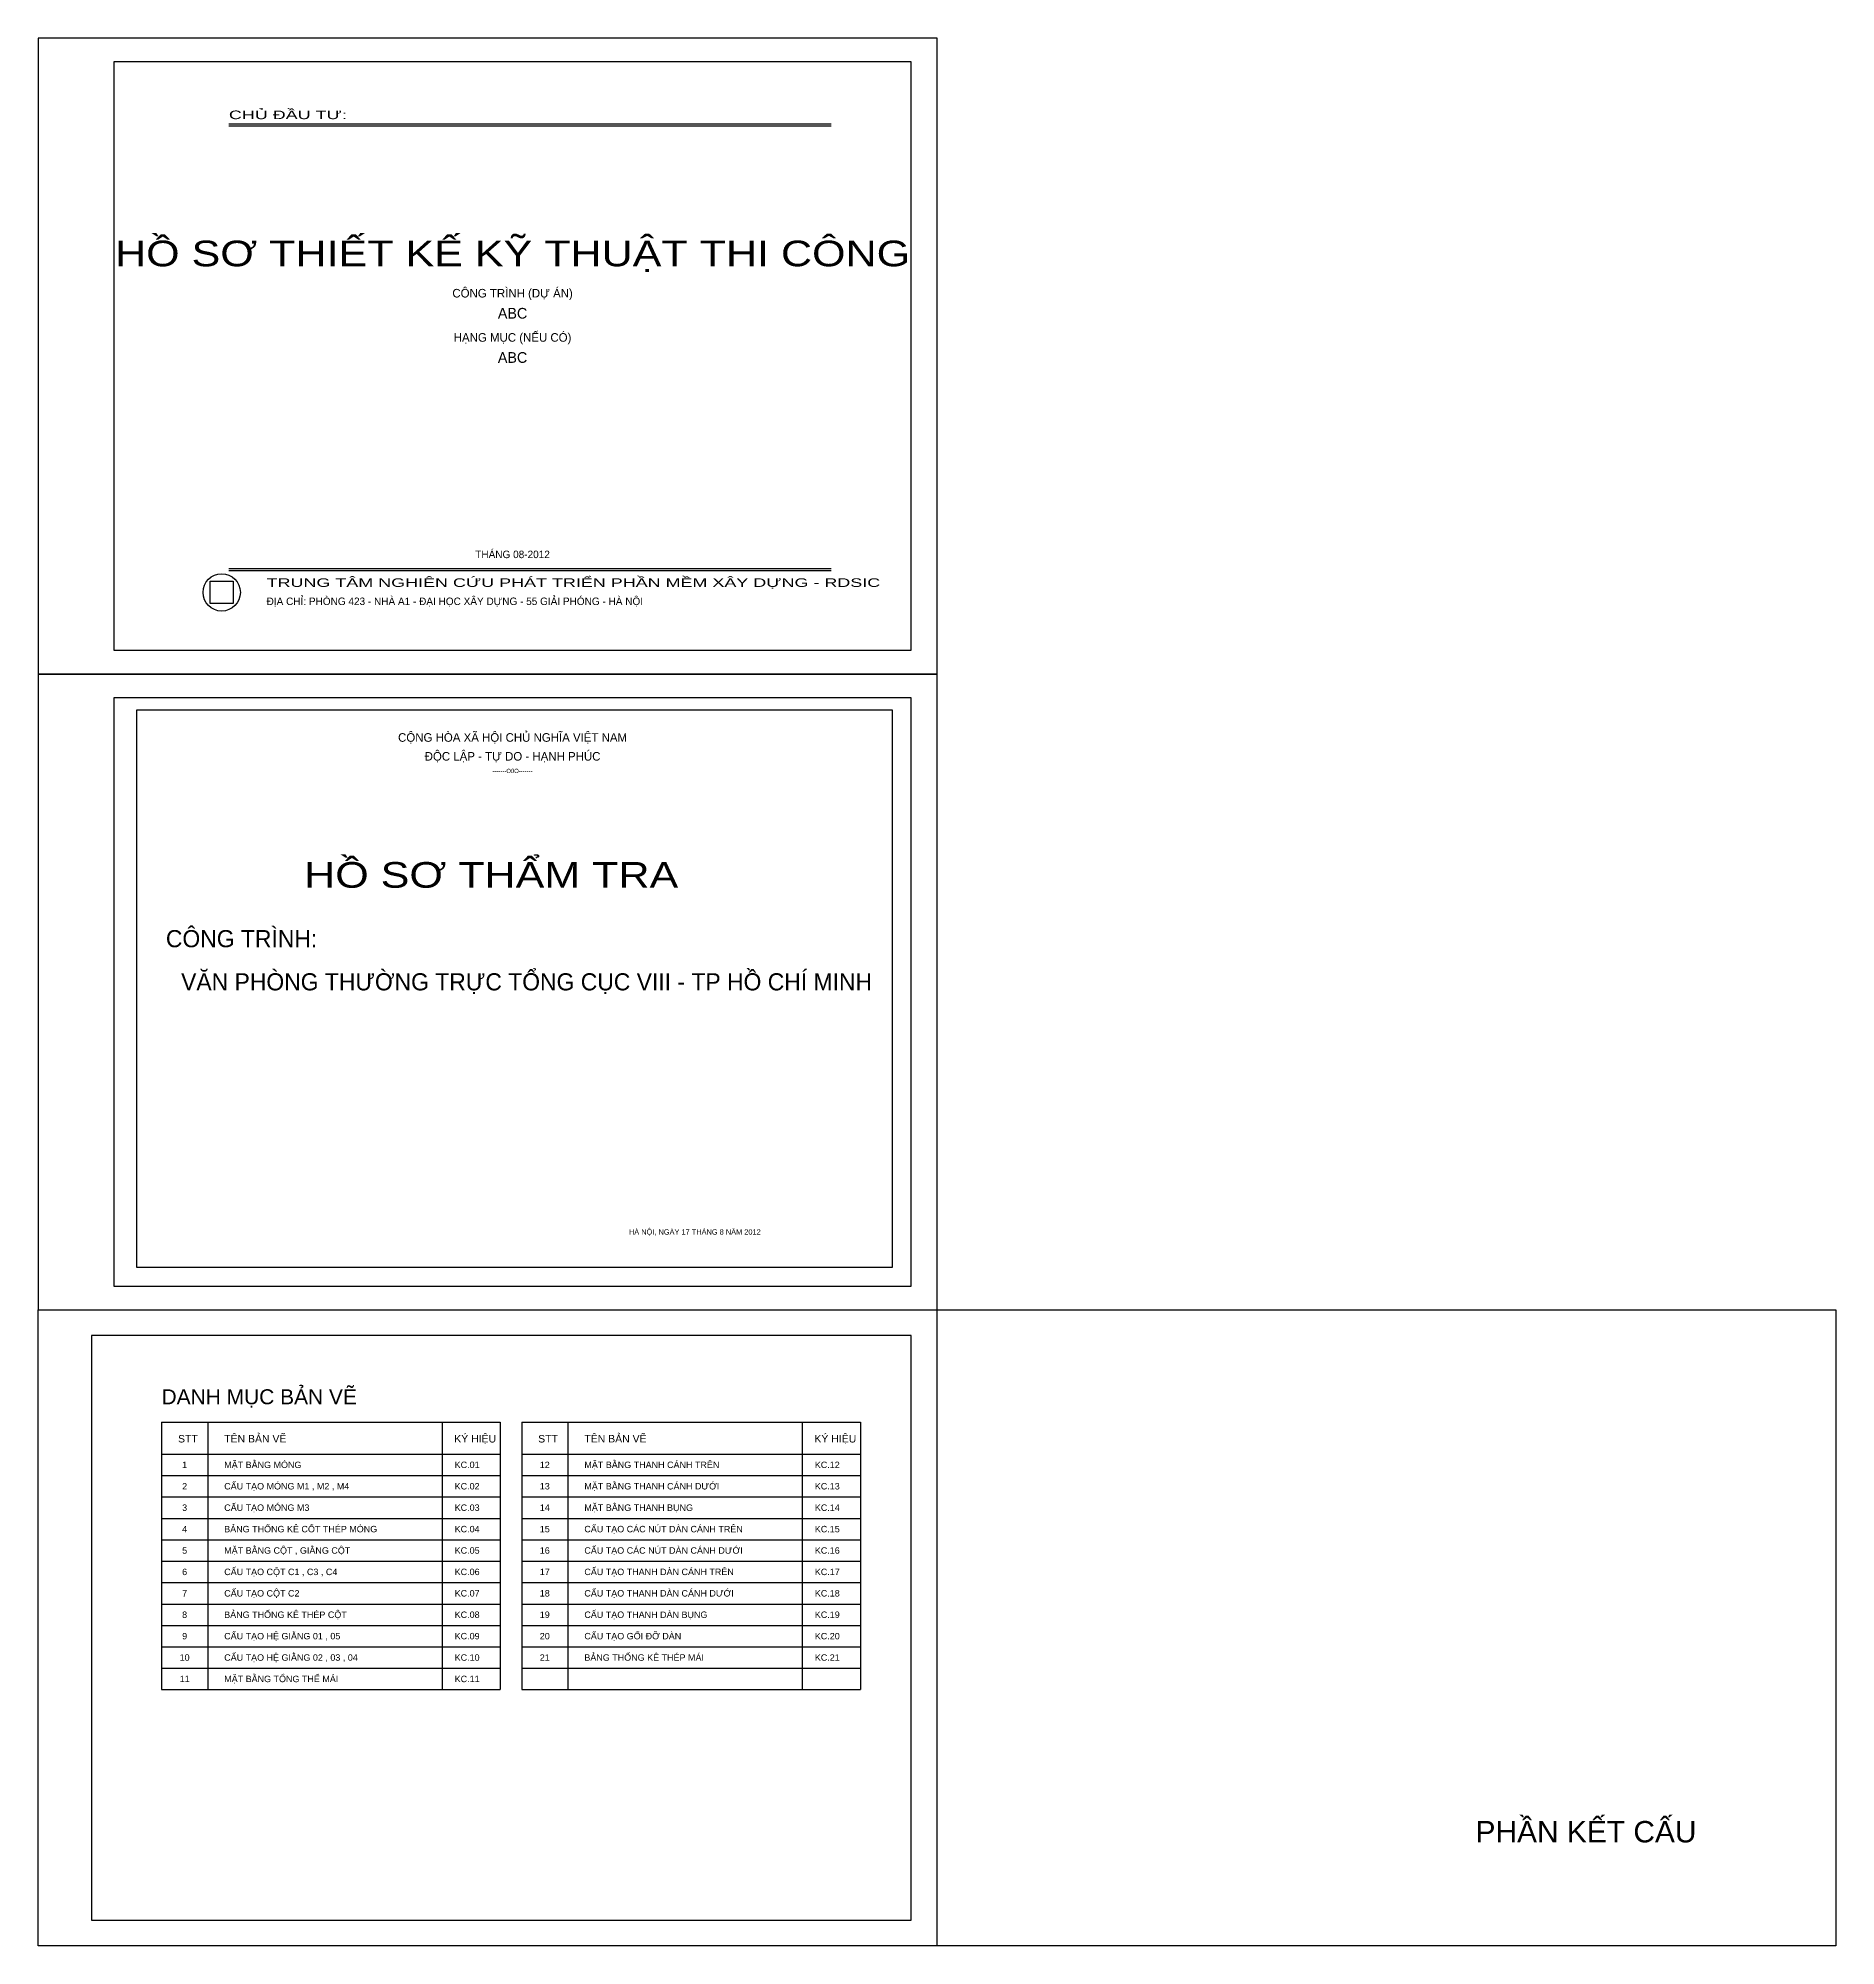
# Model space of a CAD drawing. Header units: inches. Extents: x -31218 to -11868, y 15 to 2848.
# Drawn here: x -30921 to -30081, y 609 to 1500 of the extents above; entities that cross this region are included whole.
import ezdxf
from ezdxf.enums import TextEntityAlignment as Align

# ---------------------------------------------------------------- set-up
doc = ezdxf.new("R2010")
doc.units = ezdxf.units.IN
doc.header["$MEASUREMENT"] = 0
doc.styles.add('.VnAvantH', font='VnAvantH_0.TTF')
doc.styles.add('.VnHelvetlnsH', font='VnHelvetInsH-Medium_0.TTF')

msp = doc.modelspace()

# ---------------------------------------------------------------- texts
at = {"style": '.VnHelvetlnsH', "width": 1.5}
msp.add_text('chñ ®Çu t¦: ', height=4, dxfattribs=at).set_placement((-30832.14, 1461.19), align=Align.BOTTOM_LEFT)
at = {"style": '.VnHelvetlnsH', "width": 1.2}
for s, p in [('Hå s¬ thiÕt kÕ kü thuËt thi c«ng', (-30699.59, 1393.65)), ('Hå s¬ thÈm tra', (-30709.57, 1103.41))]:
    msp.add_text(s, height=12, dxfattribs=at).set_placement(p, align=Align.CENTER)
at = {"style": '.VnAvantH'}
for s, height, p in [('c«ng tr×nh (dù ¸n)', 4, (-30699.59, 1379.09)), ('abc', 5, (-30699.59, 1369.22)), ('h¹ng môc (nÕu cã)', 4, (-30699.59, 1358.43)), ('abc', 5, (-30699.59, 1348.56)), ('th¸ng 08-2012', 3.5, (-30699.59, 1257.36)), ('céng hßa x· héi chñ nghÜa viÖt nam', 4, (-30699.59, 1171.59)), ('®éc lËp - tù do - h¹nh phóc', 4, (-30699.59, 1162.79)), ('-------o0o-------', 2, (-30699.59, 1156.98)), ('hµ néi, ngµy 17 th¸ng 8 n¨m 2012', 2.5, (-30614.43, 941.39))]:
    msp.add_text(s, height=height, dxfattribs=at).set_placement(p, align=Align.CENTER)
at = {"style": '.VnHelvetlnsH', "width": 1.5}
msp.add_text('trung t©m nghiªn cøu ph¸t triÓn phÇn mÒm x©y dùng - rdsic', height=4, dxfattribs=at).set_placement((-30814.52, 1243.91))
at = {"style": '.VnAvantH'}
for s, height, p in [('®Þa chØ: phßng 423 - nhµ a1 - ®¹i häc x©y dùng - 55 gi¶i phãng - hµ néi', 3.5, (-30814.52, 1235.44)), ('c«ng tr×nh:', 8, (-30861.58, 1075.63)), ('v¨n phßng th\xadêng trùc tæng côc VIII - tp Hå chÝ minh', 8, (-30854.46, 1055.47))]:
    msp.add_text(s, height=height, dxfattribs=at).set_placement(p)
at = {"color": 7, "style": '.VnHelvetlnsH'}
for s, height, p in [('danh môc b¶n vÏ', 7, (-30863.61, 862.16)), ('mÆt b»ng mãng', 3, (-30834.33, 832.37)), ('kc.01', 3, (-30726.64, 832.37)), ('mÆt b»ng thanh c¸nh trªn', 3, (-30666.05, 832.37)), ('kc.12', 3, (-30558.36, 832.37)), ('cÊu t¹o mãng m1 , m2 , m4', 3, (-30834.33, 822.37)), ('kc.02', 3, (-30726.64, 822.37)), ('mÆt b»ng thanh c¸nh d\xadíi', 3, (-30666.05, 822.37)), ('kc.13', 3, (-30558.36, 822.37)), ('cÊu t¹o mãng m3', 3, (-30834.33, 812.37)), ('kc.03', 3, (-30726.64, 812.37)), ('mÆt b»ng thanh bông', 3, (-30666.05, 812.37)), ('kc.14', 3, (-30558.36, 812.37)), ('b¶ng thèng kª cèt thÐp mãng', 3, (-30834.33, 802.37)), ('kc.04', 3, (-30726.64, 802.37)), ('cÊu t¹o c¸c nót dµn c¸nh trªn', 3, (-30666.05, 802.37)), ('kc.15', 3, (-30558.36, 802.37)), ('mÆt b»ng cét , gi»ng cét', 3, (-30834.33, 792.37)), ('kc.05', 3, (-30726.64, 792.37)), ('cÊu t¹o c¸c nót dµn c¸nh d\xadíi', 3, (-30666.05, 792.37)), ('kc.16', 3, (-30558.36, 792.37)), ('cÊu t¹o cét c1 , c3 , c4', 3, (-30834.33, 782.37)), ('kc.06', 3, (-30726.64, 782.37)), ('cÊu t¹o thanh dµn c¸nh trªn', 3, (-30666.05, 782.37)), ('kc.17', 3, (-30558.36, 782.37)), ('cÊu t¹o cét c2', 3, (-30834.33, 772.37)), ('kc.07', 3, (-30726.64, 772.37)), ('cÊu t¹o thanh dµn c¸nh d\xadíi', 3, (-30666.05, 772.37)), ('kc.18', 3, (-30558.36, 772.37)), ('b¶ng thèng kª thÐp cét', 3, (-30834.33, 762.37)), ('cÊu t¹o thanh dµn bông', 3, (-30666.05, 762.37)), ('kc.08', 3, (-30726.64, 762.37)), ('kc.19', 3, (-30558.36, 762.37)), ('cÊu t¹o hÖ gi»ng 01 , 05', 3, (-30834.33, 752.37)), ('kc.09', 3, (-30726.64, 752.37)), ('cÊu t¹o gèi ®ì dµn', 3, (-30666.05, 752.37)), ('kc.20', 3, (-30558.36, 752.37)), ('cÊu t¹o hÖ gi»ng 02 , 03 , 04', 3, (-30834.33, 742.37)), ('kc.10', 3, (-30726.64, 742.37)), ('b¶ng thèng kª thÐp m¸i', 3, (-30666.05, 742.37)), ('kc.21', 3, (-30558.36, 742.37)), ('mÆt b»ng tæng thÓ m¸i', 3, (-30834.33, 732.37)), ('kc.11', 3, (-30726.64, 732.37))]:
    msp.add_text(s, height=height, dxfattribs=at).set_placement(p)
at = {"color": 7, "lineweight": -2, "style": '.VnHelvetlnsH'}
for s, p in [('stt ', (-30855.91, 844.31)), ('tªn b¶n vÏ', (-30834.33, 844.31)), ('ký hiÖu', (-30726.83, 844.31)), ('stt ', (-30687.63, 844.31)), ('tªn b¶n vÏ', (-30666.05, 844.31)), ('ký hiÖu', (-30558.55, 844.31))]:
    msp.add_text(s, height=3.5, dxfattribs=at).set_placement(p)
at = {"color": 7, "style": '.VnHelvetlnsH'}
for s, p in [('1', (-30852.82, 833.87)), ('12', (-30684.54, 833.87)), ('2', (-30852.82, 823.87)), ('13', (-30684.54, 823.87)), ('3', (-30852.82, 813.87)), ('14', (-30684.54, 813.87)), ('4', (-30852.82, 803.87)), ('15', (-30684.54, 803.87)), ('5', (-30852.82, 793.87)), ('16', (-30684.54, 793.87)), ('6', (-30852.82, 783.87)), ('17', (-30684.54, 783.87)), ('7', (-30852.82, 773.87)), ('18', (-30684.54, 773.87)), ('8', (-30852.82, 763.87)), ('19', (-30684.54, 763.87)), ('9', (-30852.82, 753.87)), ('20', (-30684.54, 753.87)), ('10', (-30852.82, 743.87)), ('21', (-30684.54, 743.87)), ('11', (-30852.82, 733.87))]:
    msp.add_text(s, height=3, dxfattribs=at).set_placement(p, align=Align.MIDDLE_CENTER)
msp.add_text('phÇn kÕt cÊu', height=10, dxfattribs=at).set_placement((-30146.4, 657.53), align=Align.RIGHT)

# ---------------------------------------------------------------- linework, layer by layer
for p, q in [((-30832.14, 1460.2), (-30550.75, 1460.2)), ((-30832.14, 1459.26), (-30550.75, 1459.26)), ((-30832.14, 1252.55), (-30550.75, 1252.55)), ((-30832.14, 1251.61), (-30550.75, 1251.61)), ((-30501.27, 609.21), (-30501.27, 906.21))]:
    msp.add_line(p, q)
at = {"color": 8, "ltscale": 50}
for p, q in [((-30863.61, 853.84), (-30863.61, 728.87)), ((-30863.61, 853.84), (-30705.33, 853.84)), ((-30842.03, 853.84), (-30842.03, 728.87)), ((-30732.53, 853.84), (-30732.53, 728.87)), ((-30705.33, 853.84), (-30705.33, 728.87)), ((-30695.33, 853.84), (-30537.05, 853.84)), ((-30695.33, 853.84), (-30695.33, 728.87)), ((-30673.75, 853.84), (-30673.75, 728.87)), ((-30564.24, 853.84), (-30564.24, 728.87)), ((-30537.05, 853.84), (-30537.05, 728.87)), ((-30863.61, 838.87), (-30705.33, 838.87)), ((-30695.33, 838.87), (-30537.05, 838.87)), ((-30863.61, 828.87), (-30705.33, 828.87)), ((-30695.33, 828.87), (-30537.05, 828.87)), ((-30863.61, 818.87), (-30705.33, 818.87)), ((-30695.33, 818.87), (-30537.05, 818.87)), ((-30863.61, 808.87), (-30705.33, 808.87)), ((-30695.33, 808.87), (-30537.05, 808.87)), ((-30863.61, 798.87), (-30705.33, 798.87)), ((-30695.33, 798.87), (-30537.05, 798.87)), ((-30863.61, 788.87), (-30705.33, 788.87)), ((-30695.33, 788.87), (-30537.05, 788.87)), ((-30863.61, 778.87), (-30705.33, 778.87)), ((-30695.33, 778.87), (-30537.05, 778.87)), ((-30863.61, 768.87), (-30705.33, 768.87)), ((-30695.33, 768.87), (-30537.05, 768.87)), ((-30863.61, 758.87), (-30705.33, 758.87)), ((-30695.33, 758.87), (-30537.05, 758.87)), ((-30863.61, 748.87), (-30705.33, 748.87)), ((-30695.33, 748.87), (-30537.05, 748.87)), ((-30863.61, 738.87), (-30705.33, 738.87)), ((-30695.33, 738.87), (-30537.05, 738.87)), ((-30863.61, 728.87), (-30705.33, 728.87)), ((-30695.33, 728.87), (-30537.05, 728.87))]:
    msp.add_line(p, q, dxfattribs=at)
for points in [[(-30921.27, 1203.21), (-30501.27, 1203.21), (-30501.27, 1500.21), (-30921.27, 1500.21)], [(-30513.27, 1489.09), (-30885.91, 1489.09), (-30885.91, 1214.34), (-30513.27, 1214.34)], [(-30840.83, 1246.56), (-30830.17, 1246.56), (-30830.17, 1236.13), (-30840.83, 1236.13)], [(-30921.27, 906.21), (-30501.27, 906.21), (-30501.27, 1203.21), (-30921.27, 1203.21)], [(-30513.27, 1192.09), (-30885.91, 1192.09), (-30885.91, 917.34), (-30513.27, 917.34)], [(-30875.15, 1186.46), (-30522.25, 1186.46), (-30522.25, 926.01), (-30875.15, 926.01)], [(-30896.27, 621.21), (-30513.27, 621.21), (-30513.27, 894.21), (-30896.27, 894.21)]]:
    msp.add_lwpolyline(points, close=True)
for points in [[(-30081.27, 609.21), (-30921.27, 609.21), (-30921.27, 906.21), (-30081.27, 906.21)], [(-30081.27, 906.21), (-30081.27, 609.21)]]:
    msp.add_lwpolyline(points)
msp.add_circle((-30835.5, 1241.34), 8.72)

msp.set_redraw_order([(e.dxf.handle, doc.entitydb.next_handle()) for e in msp.query("TEXT MTEXT ATTDEF DIMENSION ARC_DIMENSION")])  # texts and dimensions are drawn at this point

doc.saveas('drawing.dxf')
